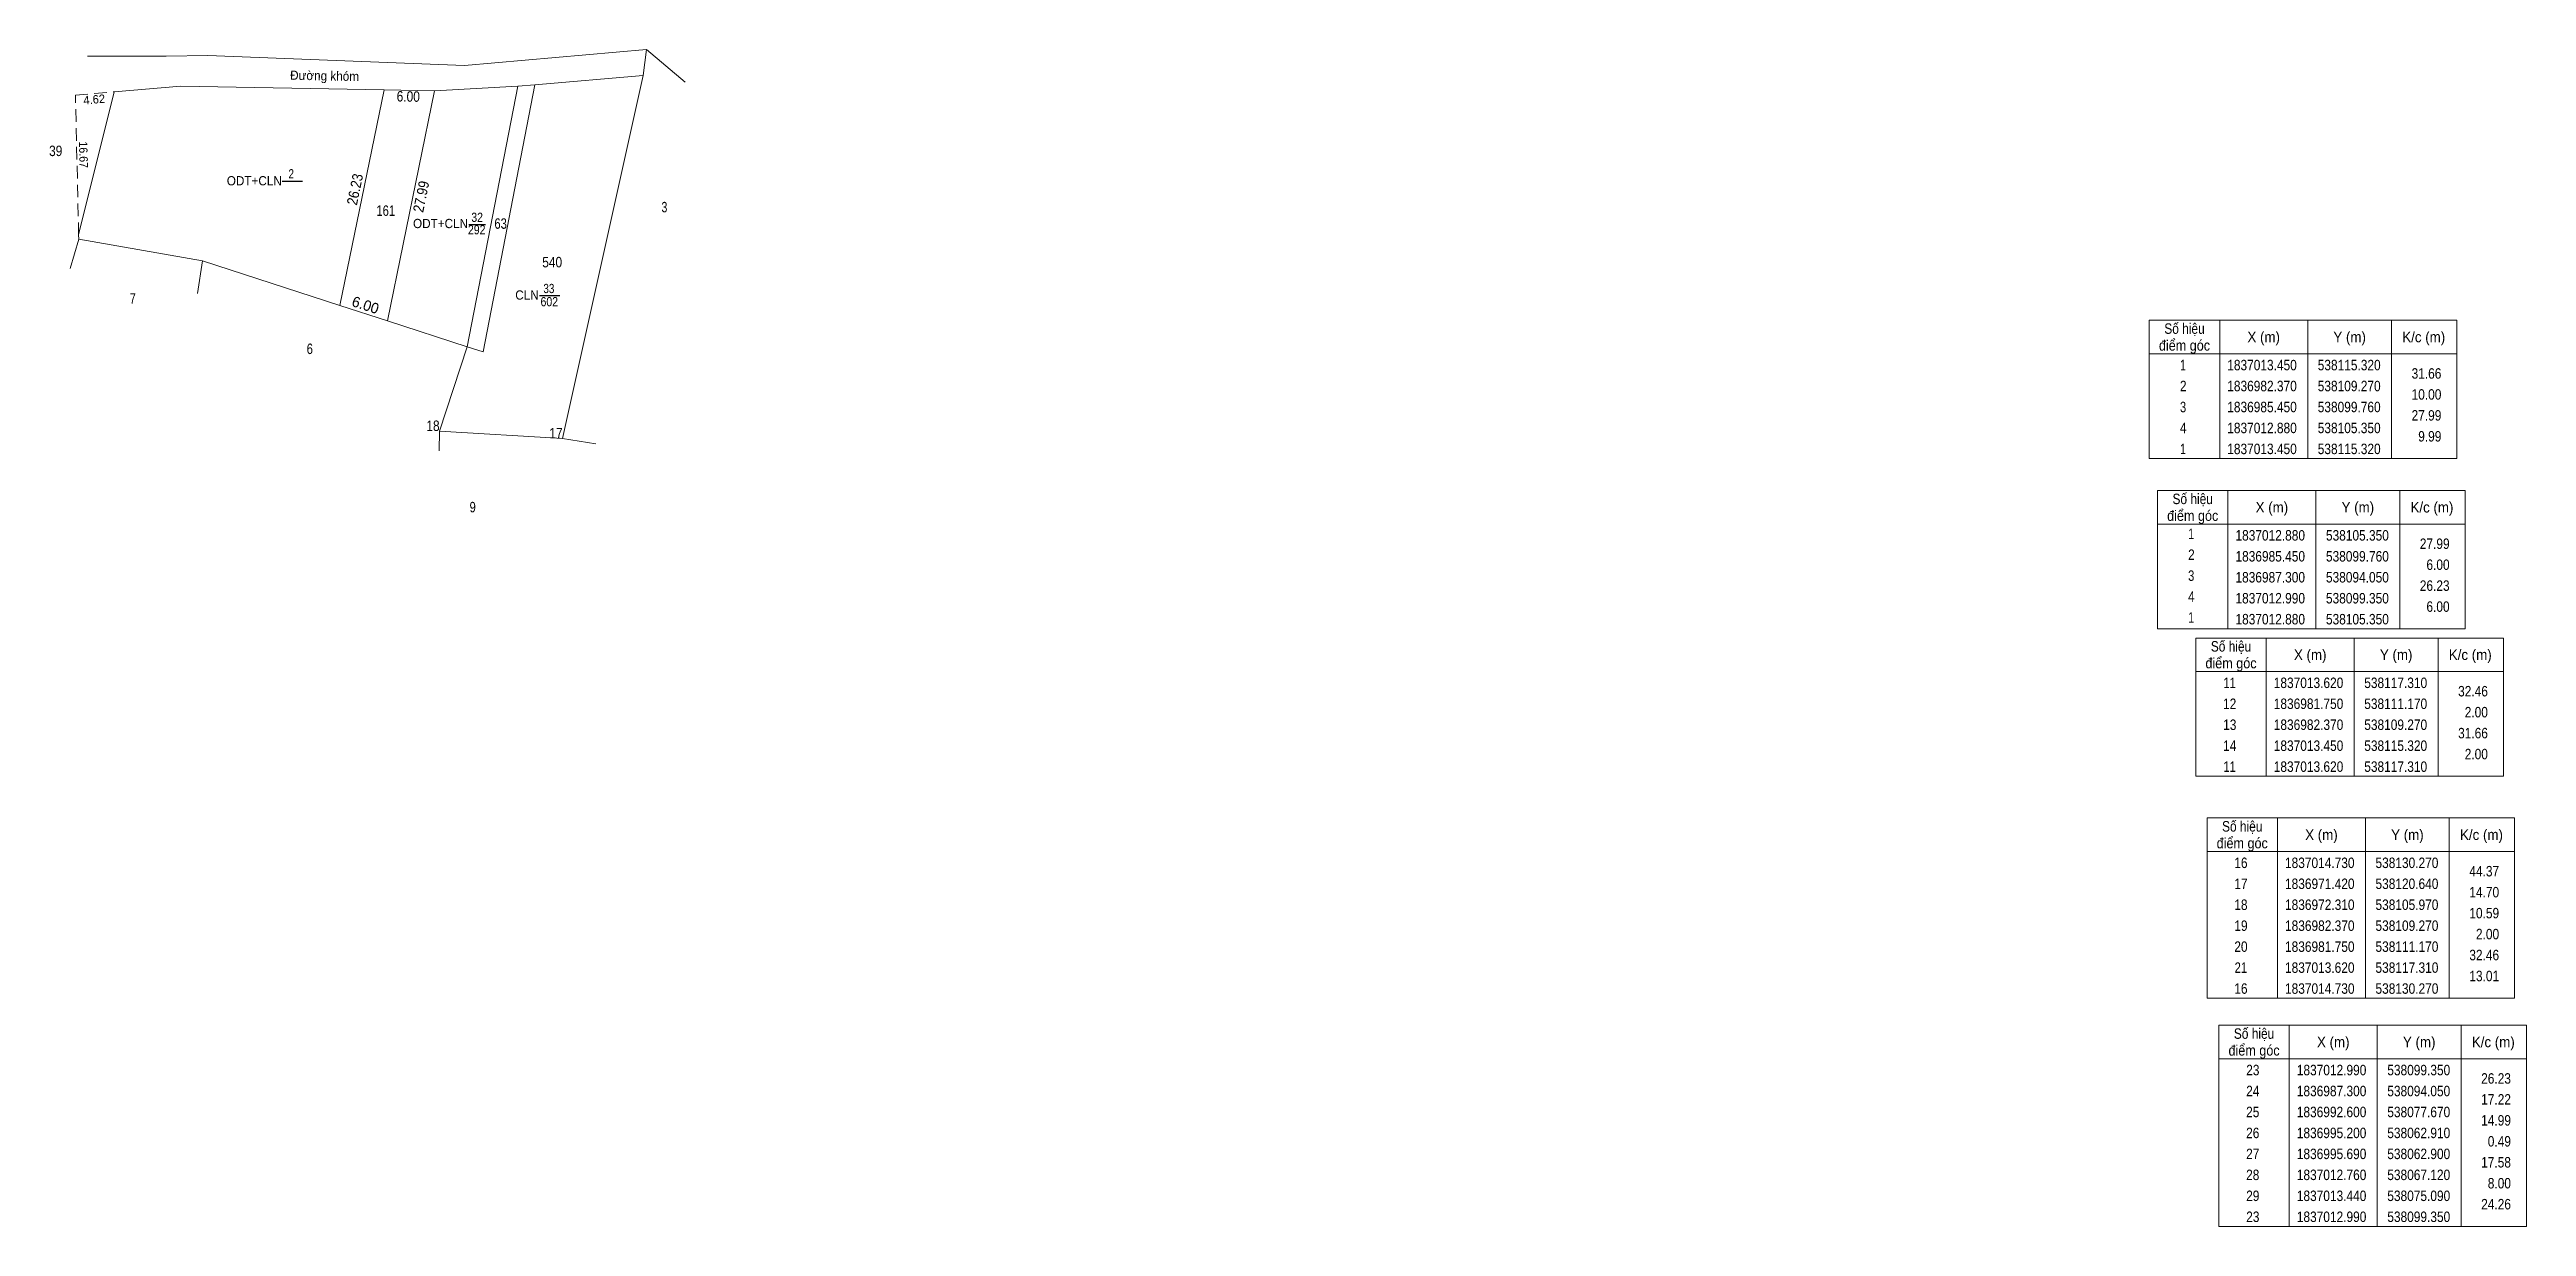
# Model space of a CAD drawing. Header units: metres. Extents: x 537312 to 538355, y 1836877 to 1837252.
# Drawn here: x 538059.4 to 538354.9, y 1836877.4 to 1837017.8 of the extents above; entities that cross this region are included whole.
import ezdxf
from ezdxf.enums import TextEntityAlignment as Align

# ---------------------------------------------------------------- set-up
doc = ezdxf.new("R2010")
doc.units = ezdxf.units.M
doc.header["$LTSCALE"] = 0.5
doc.linetypes.add('MEDIUM_DASHED', pattern=[4.5, 3, -1.5])
doc.layers.add('10', color=7, linetype='Continuous', lineweight=13)
doc.layers.add('63', color=7, linetype='Continuous', lineweight=13)

msp = doc.modelspace()

# ---------------------------------------------------------------- texts
at = {"layer": '10'}
for s, height, rotation, width, p in [('Đường khóm', 1.1, 358.943, 0.95, (538092.2349, 1837014.1304)), ('6.00', 1.25, 358.95, 0.85, (538102.2185, 1837011.594)), ('16.67', 1, 271.306, 0.95, (538062.9768, 1837005.2564)), ('26.23', 1.25, 78.343, 0.9, (538096.4755, 1837001.0087)), ('27.99', 1.25, 78.481, 0.9, (538104.3762, 1837000.1452))]:
    msp.add_text(s, height=height, rotation=rotation, dxfattribs=dict(at, width=width)).set_placement(p, align=Align.CENTER)
for s, height, rotation, p in [('4.62', 1, 4.97, (538064.8017, 1837011.3606)), ('6.00', 1.25, 342.048, (538096.9324, 1836986.7435))]:
    msp.add_text(s, height=height, rotation=rotation, dxfattribs=at).set_placement(p, align=Align.CENTER)
for s, height, width, p in [('39', 1.25, 0.85, (538060.165, 1837005.1)), ('2', 1.1, 0.8, (538088.265, 1837002.44)), ('161', 1.25, 0.8, (538099.54, 1836997.97)), ('32', 1.1, 0.85, (538110.445, 1836997.25)), ('63', 1.25, 0.8, (538113.25, 1836996.43)), ('3', 1.25, 0.75, (538132.79, 1836998.39)), ('292', 1.1, 0.85, (538110.395, 1836995.77)), ('540', 1.25, 0.85, (538119.4, 1836991.83)), ('7', 1.25, 0.75, (538069.36, 1836987.48)), ('33', 1.1, 0.8, (538119.005, 1836988.76)), ('602', 1.1, 0.85, (538119.055, 1836987.19)), ('6', 1.25, 0.8, (538090.48, 1836981.49)), ('9', 1.25, 0.8, (538109.915, 1836962.61))]:
    msp.add_text(s, height=height, dxfattribs=dict(at, width=width)).set_placement(p, align=Align.CENTER)
for s, height, width, p in [('ODT+CLN', 1.1, 0.95, (538087.14, 1837001.61)), ('ODT+CLN', 1.1, 0.95, (538109.36, 1836996.51)), ('CLN', 1.1, 0.95, (538117.79, 1836987.98)), (' 18', 1.25, 0.85, (538105.97, 1836972.31)), (' 17', 1.25, 0.85, (538120.64, 1836971.42))]:
    msp.add_text(s, height=height, dxfattribs=dict(at, width=width)).set_placement(p, align=Align.RIGHT)
at = {"layer": '63'}
for s, width, p in [('điểm góc', 0.9, (538314.15, 1836981.9)), ('Số hiệu', 0.85, (538314.15, 1836983.9)), ('X (m)', 0.95, (538323.6, 1836982.9)), ('Y (m)', 0.95, (538333.855, 1836982.9)), ('K/c (m)', 0.95, (538342.695, 1836982.9)), (' 1', 0.75, (538313.8, 1836979.55)), ('1837013.450', 0.85, (538323.4, 1836979.55)), ('538115.320', 0.85, (538333.8, 1836979.55)), (' 2', 0.85, (538313.805, 1836977.05)), ('1836982.370', 0.85, (538323.4, 1836977.05)), ('538109.270', 0.85, (538333.8, 1836977.05)), (' 3', 0.8, (538313.795, 1836974.55)), ('1836985.450', 0.85, (538323.4, 1836974.55)), ('538099.760', 0.85, (538333.8, 1836974.55)), (' 4', 0.85, (538313.8, 1836972.05)), ('1837012.880', 0.85, (538323.4, 1836972.05)), ('1837013.450', 0.85, (538323.4, 1836969.55)), ('538105.350', 0.85, (538333.8, 1836972.05)), ('538115.320', 0.85, (538333.8, 1836969.55)), (' 1', 0.75, (538313.8, 1836969.55)), ('Số hiệu', 0.85, (538315.13, 1836963.59)), ('điểm góc', 0.9, (538315.13, 1836961.59)), ('X (m)', 0.95, (538324.58, 1836962.59)), ('Y (m)', 0.95, (538334.835, 1836962.59)), ('K/c (m)', 0.95, (538343.675, 1836962.59)), (' 1', 0.75, (538314.77, 1836959.43)), ('1837012.880', 0.85, (538324.38, 1836959.24)), ('538105.350', 0.85, (538334.78, 1836959.24)), (' 2', 0.85, (538314.775, 1836956.93)), ('1836985.450', 0.85, (538324.38, 1836956.74)), ('538099.760', 0.85, (538334.78, 1836956.74)), (' 4', 0.85, (538314.77, 1836951.93)), (' 3', 0.8, (538314.765, 1836954.43)), ('1836987.300', 0.85, (538324.38, 1836954.24)), ('538094.050', 0.85, (538334.78, 1836954.24)), (' 1', 0.75, (538314.77, 1836949.43)), ('1837012.990', 0.85, (538324.38, 1836951.74)), ('1837012.880', 0.85, (538324.38, 1836949.24)), ('538099.350', 0.85, (538334.78, 1836951.74)), ('538105.350', 0.85, (538334.78, 1836949.24)), ('Số hiệu', 0.85, (538319.7, 1836946)), ('điểm góc', 0.9, (538319.7, 1836944)), ('X (m)', 0.95, (538329.15, 1836945)), ('Y (m)', 0.95, (538339.405, 1836945)), ('K/c (m)', 0.95, (538348.245, 1836945)), (' 11', 0.8, (538319.35, 1836941.65)), ('1837013.620', 0.85, (538328.95, 1836941.65)), ('538117.310', 0.85, (538339.35, 1836941.65)), (' 12', 0.85, (538319.345, 1836939.15)), ('1836981.750', 0.85, (538328.95, 1836939.15)), ('538111.170', 0.85, (538339.35, 1836939.15)), (' 14', 0.85, (538319.35, 1836934.15)), (' 13', 0.85, (538319.355, 1836936.65)), ('1836982.370', 0.85, (538328.95, 1836936.65)), ('1837013.450', 0.85, (538328.95, 1836934.15)), ('538109.270', 0.85, (538339.35, 1836936.65)), ('538115.320', 0.85, (538339.35, 1836934.15)), (' 11', 0.8, (538319.35, 1836931.65)), ('1837013.620', 0.85, (538328.95, 1836931.65)), ('538117.310', 0.85, (538339.35, 1836931.65)), ('điểm góc', 0.9, (538321.04, 1836922.53)), ('Số hiệu', 0.85, (538321.04, 1836924.53)), ('X (m)', 0.95, (538330.49, 1836923.53)), ('Y (m)', 0.95, (538340.745, 1836923.53)), ('K/c (m)', 0.95, (538349.585, 1836923.53)), (' 16', 0.85, (538320.685, 1836920.18)), ('1837014.730', 0.85, (538330.29, 1836920.18)), ('538130.270', 0.85, (538340.69, 1836920.18)), (' 17', 0.85, (538320.685, 1836917.68)), ('1836971.420', 0.85, (538330.29, 1836917.68)), ('538120.640', 0.85, (538340.69, 1836917.68)), (' 18', 0.85, (538320.685, 1836915.18)), ('1836972.310', 0.85, (538330.29, 1836915.18)), ('538105.970', 0.85, (538340.69, 1836915.18)), (' 19', 0.85, (538320.69, 1836912.68)), ('1836982.370', 0.85, (538330.29, 1836912.68)), ('538109.270', 0.85, (538340.69, 1836912.68)), (' 20', 0.85, (538320.69, 1836910.18)), (' 21', 0.8, (538320.69, 1836907.68)), ('1836981.750', 0.85, (538330.29, 1836910.18)), ('1837013.620', 0.85, (538330.29, 1836907.68)), ('538111.170', 0.85, (538340.69, 1836910.18)), ('538117.310', 0.85, (538340.69, 1836907.68)), (' 16', 0.85, (538320.685, 1836905.18)), ('1837014.730', 0.85, (538330.29, 1836905.18)), ('538130.270', 0.85, (538340.69, 1836905.18)), ('Số hiệu', 0.85, (538322.45, 1836899.81)), ('X (m)', 0.95, (538331.9, 1836898.81)), ('Y (m)', 0.95, (538342.155, 1836898.81)), ('K/c (m)', 0.95, (538350.995, 1836898.81)), ('điểm góc', 0.9, (538322.45, 1836897.81)), (' 24', 0.85, (538322.1, 1836892.96)), (' 23', 0.85, (538322.105, 1836895.46)), ('1837012.990', 0.85, (538331.7, 1836895.46)), ('1836987.300', 0.85, (538331.7, 1836892.96)), ('538099.350', 0.85, (538342.1, 1836895.46)), ('538094.050', 0.85, (538342.1, 1836892.96)), (' 25', 0.85, (538322.095, 1836890.46)), ('1836992.600', 0.85, (538331.7, 1836890.46)), ('538077.670', 0.85, (538342.1, 1836890.46)), (' 26', 0.85, (538322.095, 1836887.96)), ('1836995.200', 0.85, (538331.7, 1836887.96)), ('538062.910', 0.85, (538342.1, 1836887.96)), (' 27', 0.85, (538322.095, 1836885.46)), ('1836995.690', 0.85, (538331.7, 1836885.46)), ('538062.900', 0.85, (538342.1, 1836885.46)), (' 28', 0.85, (538322.095, 1836882.96)), ('1837012.760', 0.85, (538331.7, 1836882.96)), ('538067.120', 0.85, (538342.1, 1836882.96)), (' 29', 0.85, (538322.1, 1836880.46)), (' 23', 0.85, (538322.105, 1836877.96)), ('1837013.440', 0.85, (538331.7, 1836880.46)), ('1837012.990', 0.85, (538331.7, 1836877.96)), ('538075.090', 0.85, (538342.1, 1836880.46)), ('538099.350', 0.85, (538342.1, 1836877.96))]:
    msp.add_text(s, height=1.25, dxfattribs=dict(at, width=width)).set_placement(p, align=Align.CENTER)
at = {"layer": '63', "width": 0.85}
for s, p in [('31.66', (538344.8, 1836978.55)), ('10.00', (538344.8, 1836976.05)), ('27.99', (538344.8, 1836973.55)), ('9.99', (538344.8, 1836971.05)), ('27.99', (538345.78, 1836958.24)), ('6.00', (538345.78, 1836955.74)), ('26.23', (538345.78, 1836953.24)), ('6.00', (538345.78, 1836950.74)), ('32.46', (538350.35, 1836940.65)), ('2.00', (538350.35, 1836938.15)), ('31.66', (538350.35, 1836935.65)), ('2.00', (538350.35, 1836933.15)), ('44.37', (538351.69, 1836919.18)), ('14.70', (538351.69, 1836916.68)), ('10.59', (538351.69, 1836914.18)), ('2.00', (538351.69, 1836911.68)), ('32.46', (538351.69, 1836909.18)), ('13.01', (538351.69, 1836906.68)), ('26.23', (538353.1, 1836894.46)), ('17.22', (538353.1, 1836891.96)), ('14.99', (538353.1, 1836889.46)), ('0.49', (538353.1, 1836886.96)), ('17.58', (538353.1, 1836884.46)), ('8.00', (538353.1, 1836881.96)), ('24.26', (538353.1, 1836879.46))]:
    msp.add_text(s, height=1.25, dxfattribs=at).set_placement(p, align=Align.RIGHT)

# ---------------------------------------------------------------- linework, layer by layer
at = {"layer": '10'}
for p, q in [((538130.27, 1837014.73), (538130.64, 1837017.81)), ((538130.64, 1837017.81), (538135.28, 1837013.93)), ((538062.9, 1836995.69), (538067.12, 1837012.76)), ((538067.12, 1837012.76), (538075.09, 1837013.44)), ((538099.35, 1837012.99), (538094.05, 1836987.3)), ((538115.32, 1837013.45), (538109.27, 1836982.37)), ((538117.31, 1837013.62), (538111.17, 1836981.75)), ((538120.64, 1836971.42), (538130.27, 1837014.73)), ((538062.91, 1836995.2), (538061.9, 1836991.7)), ((538062.9, 1836995.69), (538062.91, 1836995.2)), ((538062.91, 1836995.2), (538077.67, 1836992.6)), ((538077.67, 1836992.6), (538077.07, 1836988.72)), ((538109.27, 1836982.37), (538111.17, 1836981.75)), ((538105.92, 1836969.95), (538105.97, 1836972.31)), ((538105.97, 1836972.31), (538120.64, 1836971.42)), ((538124.61, 1836970.79), (538120.64, 1836971.42))]:
    msp.add_line(p, q, dxfattribs=at)
at = {"layer": '10', "linetype": 'MEDIUM_DASHED'}
for p, q in [((538062.52, 1837012.36), (538067.12, 1837012.76)), ((538062.9, 1836995.69), (538062.52, 1837012.36))]:
    msp.add_line(p, q, dxfattribs=at)
at = {"layer": '10', "lineweight": 25}
for p, q in [((538087.19, 1837002.1), (538089.62, 1837002.1)), ((538109.45, 1836996.93), (538111.45, 1836996.93)), ((538117.89, 1836988.47), (538120.32, 1836988.47))]:
    msp.add_line(p, q, dxfattribs=at)
at = {"layer": '10'}
for points in [[(538063.96, 1837017.03), (538073.35, 1837017.02), (538078.31, 1837017.11)], [(538130.64, 1837017.81), (538108.94, 1837015.92), (538078.31, 1837017.11)], [(538130.64, 1837017.81), (538108.94, 1837015.92), (538078.31, 1837017.11)], [(538130.64, 1837017.81), (538108.94, 1837015.92), (538078.31, 1837017.11)], [(538130.64, 1837017.81), (538108.94, 1837015.92), (538078.31, 1837017.11)], [(538130.64, 1837017.81), (538108.94, 1837015.92), (538078.31, 1837017.11)], [(538105.35, 1837012.88), (538099.35, 1837012.99), (538075.09, 1837013.44)], [(538115.32, 1837013.45), (538105.35, 1837012.88), (538099.76, 1836985.45)], [(538115.32, 1837013.45), (538117.31, 1837013.62), (538130.27, 1837014.73)], [(538099.76, 1836985.45), (538094.05, 1836987.3), (538077.67, 1836992.6)], [(538099.76, 1836985.45), (538109.27, 1836982.37), (538105.97, 1836972.31)]]:
    msp.add_lwpolyline(points, dxfattribs=at)
for points in [[(538099.35, 1837012.99), (538094.05, 1836987.3), (538077.67, 1836992.6), (538062.91, 1836995.2), (538062.9, 1836995.69), (538067.12, 1837012.76), (538075.09, 1837013.44)], [(538105.35, 1837012.88), (538099.76, 1836985.45), (538094.05, 1836987.3), (538099.35, 1837012.99)], [(538115.32, 1837013.45), (538109.27, 1836982.37), (538099.76, 1836985.45), (538105.35, 1837012.88)], [(538130.27, 1837014.73), (538120.64, 1836971.42), (538105.97, 1836972.31), (538109.27, 1836982.37), (538111.17, 1836981.75), (538117.31, 1837013.62)], [(538117.31, 1837013.62), (538111.17, 1836981.75), (538109.27, 1836982.37), (538115.32, 1837013.45)]]:
    msp.add_lwpolyline(points, close=True, dxfattribs=at)
at = {"layer": '63'}
for p, q in [((538318.35, 1836985.52), (538318.35, 1836969.02)), ((538328.85, 1836985.52), (538328.85, 1836969.02)), ((538338.85, 1836985.52), (538338.85, 1836969.02)), ((538309.95, 1836981.52), (538346.65, 1836981.52)), ((538319.33, 1836965.21), (538319.33, 1836948.71)), ((538329.83, 1836965.21), (538329.83, 1836948.71)), ((538339.83, 1836965.21), (538339.83, 1836948.71)), ((538310.93, 1836961.21), (538347.63, 1836961.21)), ((538323.9, 1836947.62), (538323.9, 1836931.12)), ((538334.4, 1836947.62), (538334.4, 1836931.12)), ((538344.4, 1836947.62), (538344.4, 1836931.12)), ((538315.5, 1836943.62), (538352.2, 1836943.62)), ((538325.24, 1836926.15), (538325.24, 1836904.65)), ((538335.74, 1836926.15), (538335.74, 1836904.65)), ((538345.74, 1836926.15), (538345.74, 1836904.65)), ((538316.84, 1836922.15), (538353.54, 1836922.15)), ((538326.65, 1836901.43), (538326.65, 1836877.43)), ((538337.15, 1836901.43), (538337.15, 1836877.43)), ((538347.15, 1836901.43), (538347.15, 1836877.43)), ((538318.25, 1836897.43), (538354.95, 1836897.43))]:
    msp.add_line(p, q, dxfattribs=at)
for points in [[(538309.95, 1836985.52), (538346.65, 1836985.52), (538346.65, 1836969.02), (538309.95, 1836969.02)], [(538310.93, 1836965.21), (538347.63, 1836965.21), (538347.63, 1836948.71), (538310.93, 1836948.71)], [(538315.5, 1836947.62), (538352.2, 1836947.62), (538352.2, 1836931.12), (538315.5, 1836931.12)], [(538316.84, 1836926.15), (538353.54, 1836926.15), (538353.54, 1836904.65), (538316.84, 1836904.65)], [(538318.25, 1836901.43), (538354.95, 1836901.43), (538354.95, 1836877.43), (538318.25, 1836877.43)]]:
    msp.add_lwpolyline(points, close=True, dxfattribs=at)

msp.set_redraw_order([(e.dxf.handle, doc.entitydb.next_handle()) for e in msp.query("TEXT MTEXT ATTDEF DIMENSION ARC_DIMENSION")])  # texts and dimensions are drawn at this point

doc.saveas('drawing.dxf')
